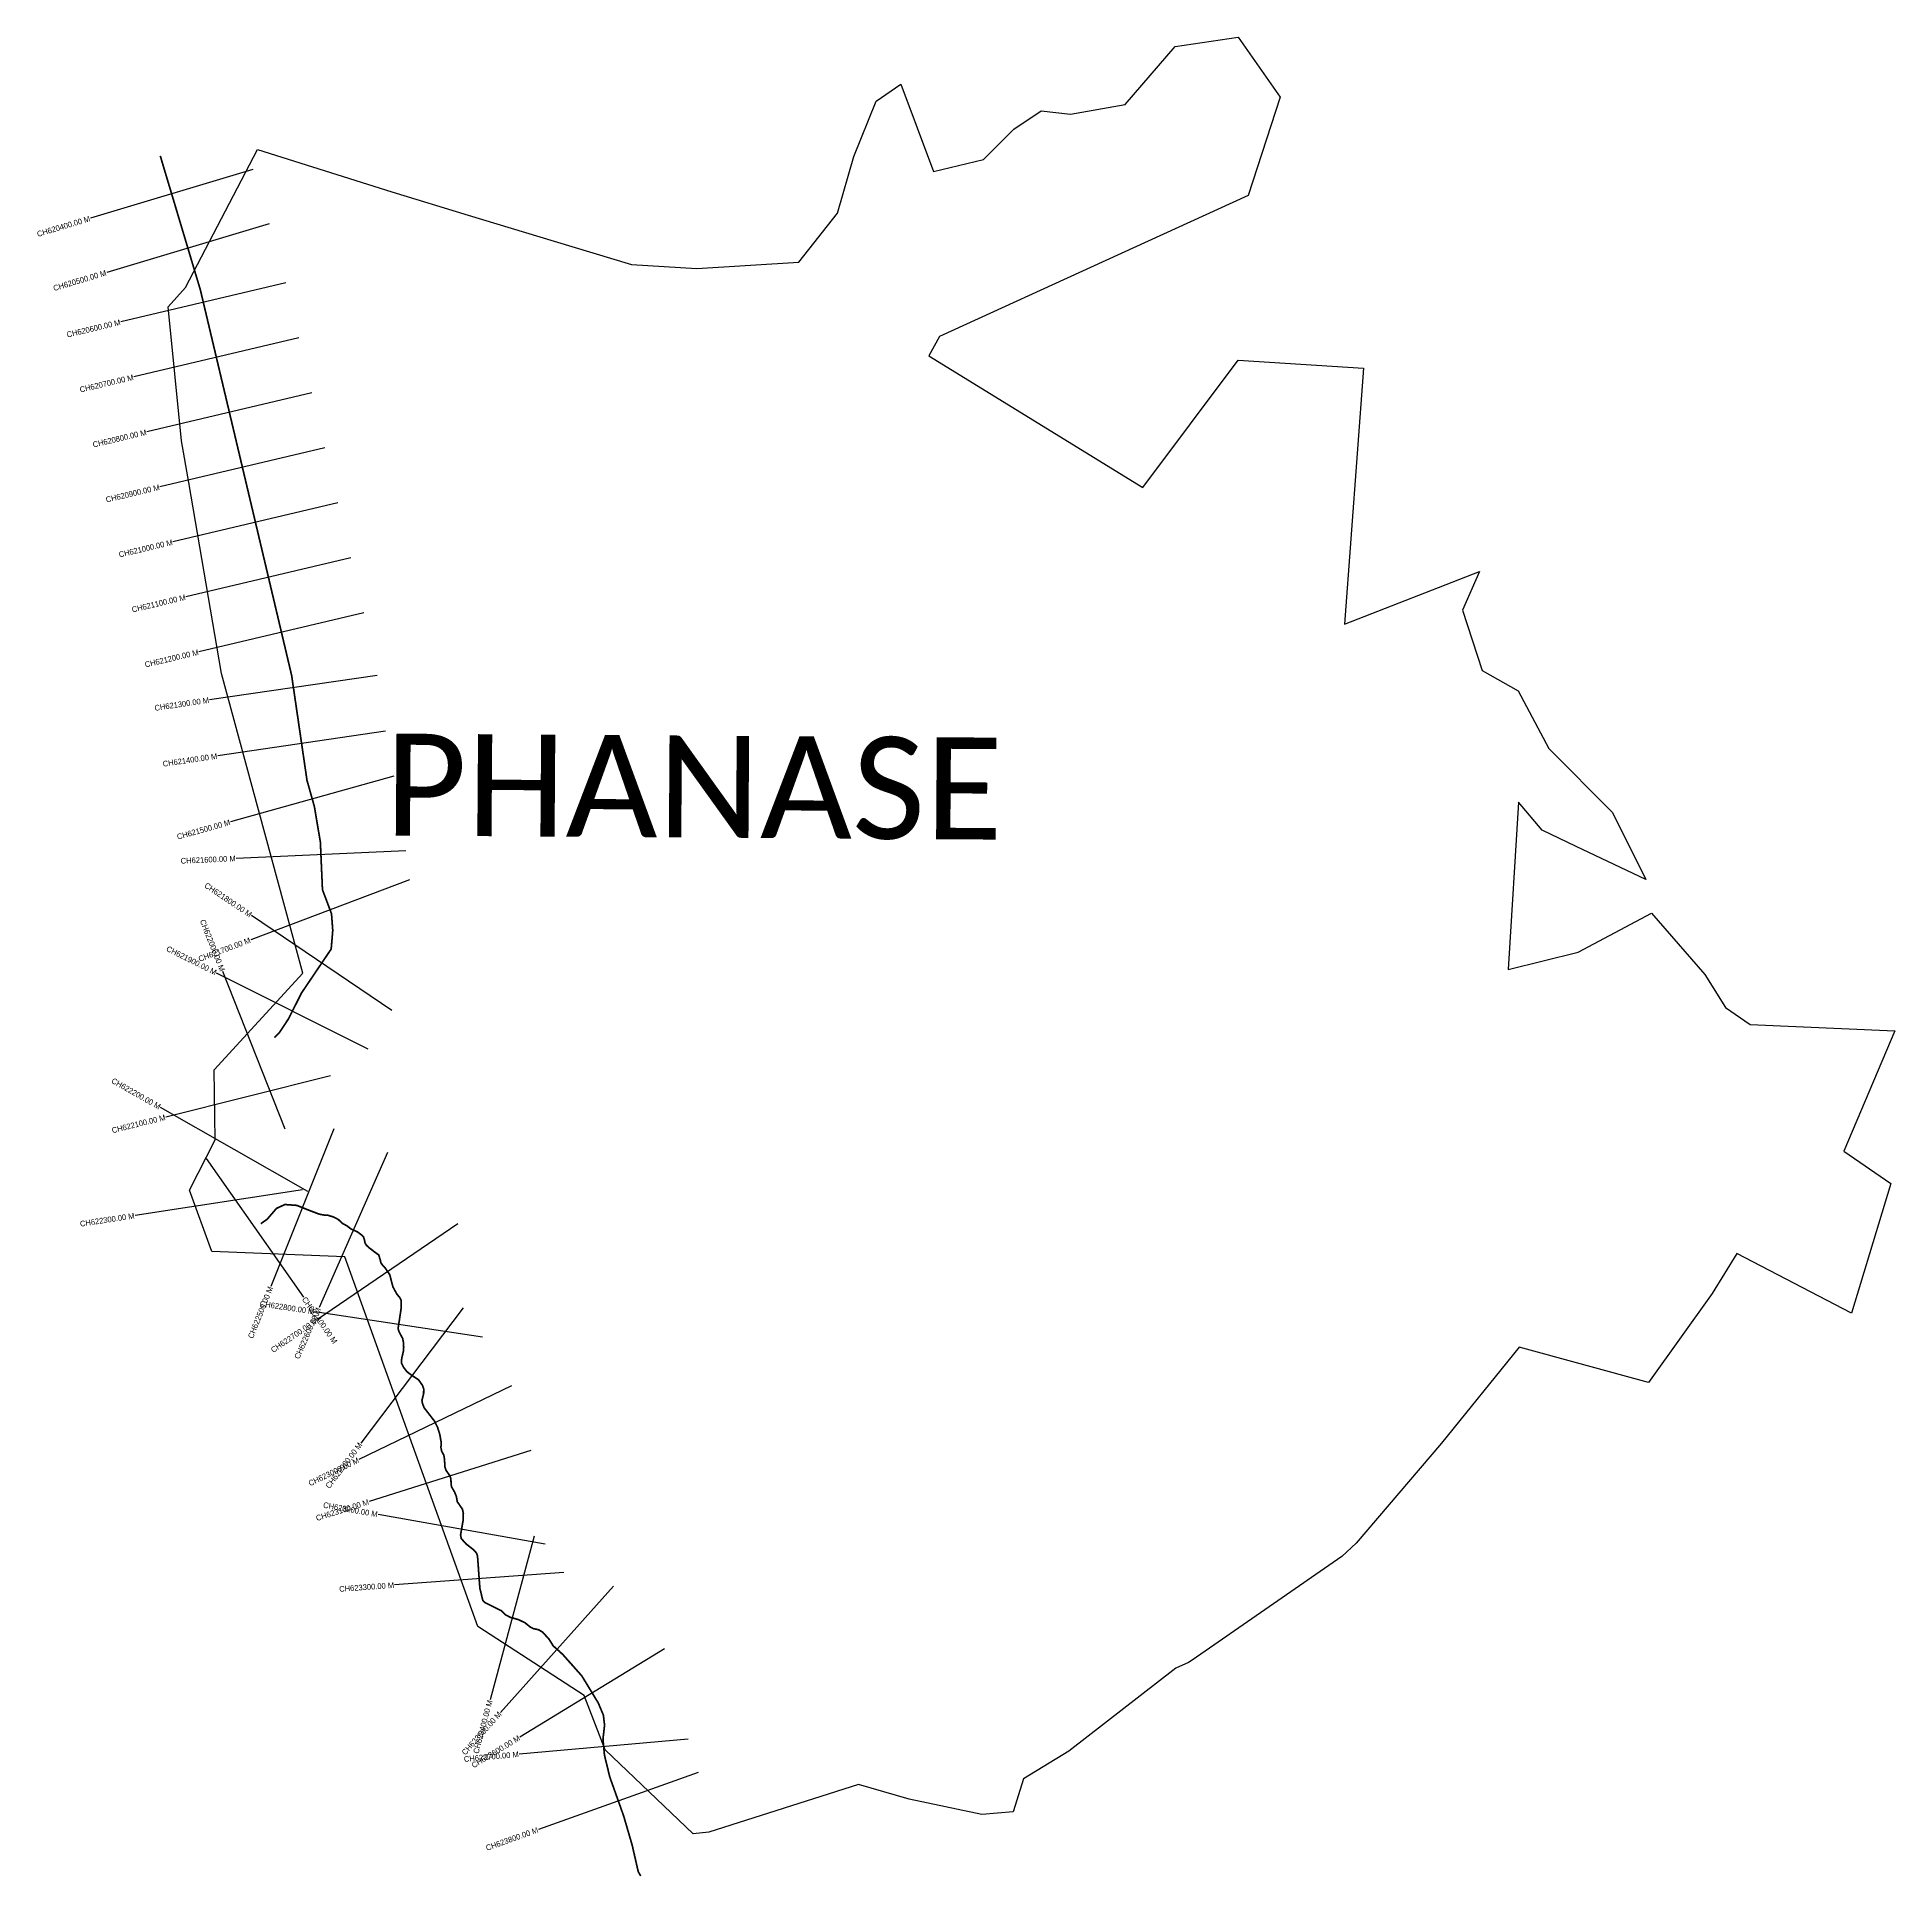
# Model space of a CAD drawing. Header units: metres. Extents: x 324371 to 327658, y 1815417 to 1818672.
import ezdxf
from ezdxf.enums import TextEntityAlignment as Align

# ---------------------------------------------------------------- set-up
doc = ezdxf.new("R2010")
doc.units = ezdxf.units.M
for name, color, linetype in [('CS', 134, 'Continuous'), ('CSMark', 6, 'Continuous'), ('NATURALLY PROTECTED', 3, 'Continuous'), ('VILLAGE NAME', 250, 'Continuous')]:
    doc.layers.add(name, color=color, linetype=linetype)

msp = doc.modelspace()

# ---------------------------------------------------------------- linework, layer by layer
at = {"color": 3}
msp.add_lwpolyline([(324761.1, 1818472.8), (324999.2, 1818398.2), (325133.7, 1818357), (325286.2, 1818311.1), (325422.9, 1818269.9), (325538.3, 1818262.7), (325719.3, 1818273.7), (325787.5, 1818360.6), (325816.3, 1818460.4), (325855.6, 1818558.3), (325899.4, 1818588.5), (325957.3, 1818434.2), (326045.6, 1818455.3), (326099.3, 1818508.8), (326147.9, 1818541.2), (326199.8, 1818535.3), (326296.2, 1818552.9), (326384.9, 1818655.1), (326496.2, 1818671.8), (326570.7, 1818565.5), (326514.1, 1818391.4), (326262.3, 1818276.7), (325967.6, 1818142.5), (325949, 1818107.8), (326327.6, 1817875.2), (326496.6, 1818100.5), (326717.8, 1818086.4), (326684.3, 1817633.5), (326923.2, 1817726.4), (326893.1, 1817657.9), (326928.2, 1817551.4), (326991.9, 1817515.6), (327045.9, 1817413.2), (327158.4, 1817300.3), (327217.7, 1817181.8), (327094.5, 1817239.9), (327033.9, 1817268.6), (326992.5, 1817318.4), (326974.2, 1817022.1), (327098.1, 1817052.7), (327227.5, 1817122), (327322.1, 1817013.2), (327358.8, 1816955.1), (327402, 1816924.8), (327658.2, 1816914.1), (327568.2, 1816700.7), (327651.2, 1816643.8), (327581.6, 1816414.5), (327378.4, 1816520), (327334.8, 1816449.1), (327222.3, 1816291.6), (326993.6, 1816354.1), (326856.1, 1816184.2), (326780.7, 1816095.9), (326705.2, 1816007.6), (326679.6, 1815983.8), (326414.9, 1815800.4), (326408.7, 1815796.1), (326385.9, 1815786.2), (326196.6, 1815639.2), (326116.3, 1815590.2), (326098.5, 1815532.3), (326042.9, 1815527.5), (325914.1, 1815554.2), (325824.7, 1815580.4), (325560, 1815496.1), (325532.2, 1815493.4), (325376.2, 1815641.6), (325339.2, 1815738), (325151.2, 1815860.1), (324915.6, 1816513.8), (324680.7, 1816523.5), (324641.2, 1816632.2), (324686.1, 1816721), (324684.3, 1816845), (324841.4, 1817015.8), (324697.7, 1817546), (324639.7, 1817883.8), (324627, 1817957.4), (324603.4, 1818195), (324634, 1818228.9), (324761.1, 1818472.8)], dxfattribs=at)
at = {"layer": 'CS'}
for p, q in [((324753.1, 1818437.5), (324465.7, 1818351.4)), ((324781.7, 1818341.7), (324494.4, 1818255.6)), ((324811.4, 1818237.1), (324519.5, 1818167.9)), ((324834.5, 1818139.8), (324542.5, 1818070.6)), ((324857.5, 1818042.5), (324565.6, 1817973.3)), ((324880.6, 1817945.1), (324588.6, 1817876)), ((324903.6, 1817847.8), (324611.7, 1817778.8)), ((324926.6, 1817750.4), (324634.7, 1817681.4)), ((324949.6, 1817653.1), (324657.7, 1817584.1)), ((324973.2, 1817542.7), (324676.4, 1817499.2)), ((324987.7, 1817443.8), (324690.9, 1817400.3)), ((325002.5, 1817364.6), (324713.7, 1817283.4)), ((325023.4, 1817232), (324723.6, 1817218.8)), ((325030, 1817180.7), (324749.2, 1817075.1)), ((324999.2, 1816949.8), (324750.5, 1817117.6)), ((324956.9, 1816881.1), (324688.9, 1817015.9)), ((324809.9, 1816739.7), (324699.8, 1817018.7)), ((324890.1, 1816834), (324599.1, 1816761.2)), ((324850.1, 1816629.4), (324589.5, 1816778.1)), ((324896.3, 1816740.3), (324784.9, 1816461.7)), ((324670.4, 1816688), (324842.7, 1816442.4)), ((324991.2, 1816698.7), (324870.1, 1816424.2)), ((324841.1, 1816632.4), (324544.5, 1816587.1)), ((325115.5, 1816572.3), (324867.6, 1816403.2)), ((325125.1, 1816423.6), (324944, 1816184.5)), ((325159.3, 1816371.6), (324862.8, 1816416.8)), ((325210.9, 1816285.9), (324940.8, 1816155.3)), ((325244.9, 1816171.3), (324958.8, 1816080.9)), ((325270, 1816005.8), (324974.6, 1816058.1)), ((325250.7, 1816020), (325172.9, 1815730.3)), ((325303.1, 1815955.3), (325003.9, 1815933.4)), ((325391.1, 1815931.5), (325190.9, 1815708.1)), ((325481.6, 1815820.3), (325225.2, 1815664.4)), ((325523.1, 1815660.9), (325224.4, 1815634.1)), ((325540.9, 1815601.8), (325258.4, 1815500.8))]:
    msp.add_line(p, q, dxfattribs=at)
at = {"layer": 'NATURALLY PROTECTED', "color": 2, "const_width": 3, "flags": 128}
for points in [[(324589.2, 1818461.8), (324660.1, 1818224.9), (324755.2, 1817823.6), (324821.6, 1817542.8), (324848.8, 1817357), (324861.9, 1817310.5), (324872.5, 1817247.5), (324874.8, 1817194.6), (324876.2, 1817163.4), (324881.8, 1817148.5), (324892.2, 1817120.9), (324894.4, 1817091.4), (324891.6, 1817058.5), (324865.6, 1817020), (324839.1, 1816980.8), (324816.2, 1816935.2), (324800.2, 1816911.1), (324791.2, 1816901.7)], [(324767.1, 1816572.6), (324778.1, 1816580.3), (324795, 1816599.8), (324809.8, 1816606.5), (324830.7, 1816605), (324852.5, 1816596.3), (324870.4, 1816589.5), (324879, 1816587.9), (324886.1, 1816587.4), (324895.5, 1816584.6), (324903.9, 1816580.3), (324911.3, 1816573.3), (324919.9, 1816568.5), (324926.7, 1816563.2), (324937.9, 1816558.2), (324945.1, 1816552.9), (324948.5, 1816549.8), (324950.7, 1816543.6), (324951.1, 1816539.2), (324954, 1816534.4), (324958.8, 1816529.8), (324963.1, 1816526.8), (324967.8, 1816523), (324975.8, 1816517.2), (324978.5, 1816508.1), (324979.7, 1816503.1), (324982.8, 1816498.9), (324987, 1816494.4), (324990.3, 1816489.6), (324995.4, 1816482.1), (324997.7, 1816472.9), (325000.8, 1816460.9), (325007.6, 1816448.4), (325013.6, 1816441), (325015.2, 1816437.3), (325015.7, 1816431.7), (325015.2, 1816421.6), (325012.8, 1816405.6), (325009.9, 1816386.6), (325011.9, 1816381.1), (325018, 1816369.6), (325019.3, 1816363.6), (325019.9, 1816354.3), (325019.3, 1816346.7), (325016.4, 1816334.2), (325015.8, 1816326.2), (325019.6, 1816318.6), (325025.7, 1816310.7), (325034.9, 1816303.8), (325046.1, 1816296.5), (325053.1, 1816286.6), (325055.3, 1816280.4), (325055.2, 1816271.7), (325052.2, 1816260.5), (325052.6, 1816256.2), (325056, 1816247), (325067.5, 1816232.2), (325074.7, 1816222.9), (325079.8, 1816212.4), (325083.8, 1816199.6), (325085.8, 1816188.2), (325086.4, 1816184.5), (325085.7, 1816176.7), (325087.1, 1816170.1), (325090.9, 1816163), (325092, 1816156.9), (325092.4, 1816150), (325092.7, 1816142.6), (325094.8, 1816136.3), (325101.8, 1816126.2), (325103.5, 1816120.8), (325103.7, 1816112), (325104.7, 1816106.7), (325110, 1816097.8), (325113.1, 1816089.8), (325114.7, 1816080.7), (325117.9, 1816076.1), (325123.8, 1816067.5), (325125.4, 1816060.2), (325125.3, 1816049.2), (325121.8, 1816029.2), (325120.5, 1816021.9), (325121.8, 1816015.5), (325130.1, 1816006.2), (325143.6, 1815995.7), (325148.9, 1815989.6), (325150.5, 1815984.4), (325151.7, 1815968.7), (325153.3, 1815946.1), (325154.7, 1815927.6), (325157.5, 1815915.9), (325159.8, 1815906.4), (325163.3, 1815902.4), (325174.1, 1815897.1), (325185.5, 1815891.4), (325192.9, 1815887.8), (325200.3, 1815880.5), (325208.9, 1815876), (325222.5, 1815872.3), (325234.4, 1815866.7), (325243.8, 1815859), (325249.3, 1815856.2), (325258.7, 1815854.2), (325265.9, 1815849.8), (325277.3, 1815837.2), (325284.3, 1815825.8), (325295, 1815816.2), (325301.6, 1815810.2), (325317.1, 1815792.8), (325335, 1815772.6), (325351.1, 1815746.2), (325364.2, 1815724.6), (325373.2, 1815703.1), (325375.3, 1815685.3), (325372.5, 1815661), (325375.1, 1815632.5), (325384.5, 1815593.8), (325409, 1815525), (325424.1, 1815473.3), (325434.9, 1815426.1), (325439.3, 1815418.6)]]:
    msp.add_lwpolyline(points, dxfattribs=at)

# ---------------------------------------------------------------- texts
at = {"layer": 'CSMark'}
for s, rotation, p in [('CH620400.00 M', 16.6743, (324464.7, 1818351.1)), ('CH620500.00 M', 16.6743, (324493.4, 1818255.3)), ('CH620600.00 M', 13.3265, (324518.5, 1818167.7)), ('CH620700.00 M', 13.3265, (324541.6, 1818070.4)), ('CH620800.00 M', 13.3265, (324564.6, 1817973.1)), ('CH620900.00 M', 13.3265, (324587.7, 1817875.8)), ('CH621000.00 M', 13.2965, (324610.7, 1817778.5)), ('CH621100.00 M', 13.2965, (324633.7, 1817681.2)), ('CH621200.00 M', 13.2965, (324656.7, 1817583.9)), ('CH621300.00 M', 8.3393, (324675.4, 1817499)), ('CH621400.00 M', 8.3393, (324689.9, 1817400.1)), ('CH621500.00 M', 15.6938, (324712.7, 1817283.1)), ('CH621600.00 M', 2.5122, (324722.6, 1817218.8)), ('CH621800.00 M', 325.9762, (324749.7, 1817118.2)), ('CH622000.00 M', 291.5307, (324699.4, 1817019.7)), ('CH621700.00 M', 20.6226, (324748.3, 1817074.7)), ('CH621900.00 M', 333.2846, (324688, 1817016.4)), ('CH622200.00 M', 330.2996, (324588.7, 1816778.6)), ('CH622100.00 M', 14.0439, (324598.1, 1816761)), ('CH622300.00 M', 8.7008, (324543.5, 1816586.9)), ('CH622500.00 M', 68.2093, (324784.6, 1816460.8)), ('CH622800.00 M', 351.3462, (324861.8, 1816416.9)), ('CH622600.00 M', 66.2067, (324869.7, 1816423.3)), ('CH622700.00 M', 34.3031, (324866.8, 1816402.7)), ('CH623000.00 M', 25.7959, (324939.9, 1816154.9)), ('CH622900.00 M', 52.8617, (324943.4, 1816183.7)), ('CH623100.00 M', 17.5341, (324957.8, 1816080.6)), ('CH623200.00 M', 349.9596, (324973.6, 1816058.3)), ('CH623300.00 M', 4.1774, (325002.9, 1815933.3)), ('CH623400.00 M', 74.9578, (325172.6, 1815729.4)), ('CH623500.00 M', 48.1217, (325190.2, 1815707.3)), ('CH623600.00 M', 31.3066, (325224.4, 1815663.9)), ('CH623700.00 M', 5.13, (325223.4, 1815634)), ('CH623800.00 M', 19.661, (325257.4, 1815500.5))]:
    msp.add_text(s, height=10, rotation=rotation, dxfattribs=at).set_placement(p, align=Align.MIDDLE_RIGHT)
msp.add_text('CH622400.00 M', height=10, rotation=305.0673, dxfattribs=at).set_placement((324843.3, 1816441.6), align=Align.MIDDLE_LEFT)
at = {"layer": 'VILLAGE NAME', "insert": (324987, 1817439.8), "char_height": 180.345, "attachment_point": 1, "rotation": 359.6139}
msp.add_mtext_dynamic_manual_height_columns('{\\fCalibri|b0|i0|c0|p34;PHANASE}', width=1779.605, gutter_width=901.7, heights=[0], dxfattribs=at)
msp.add_mtext_dynamic_manual_height_columns('{\\fCalibri|b0|i0|c0|p34;PHANASE}', width=1779.605, gutter_width=901.7, heights=[0], dxfattribs=at)

doc.saveas('drawing.dxf')
